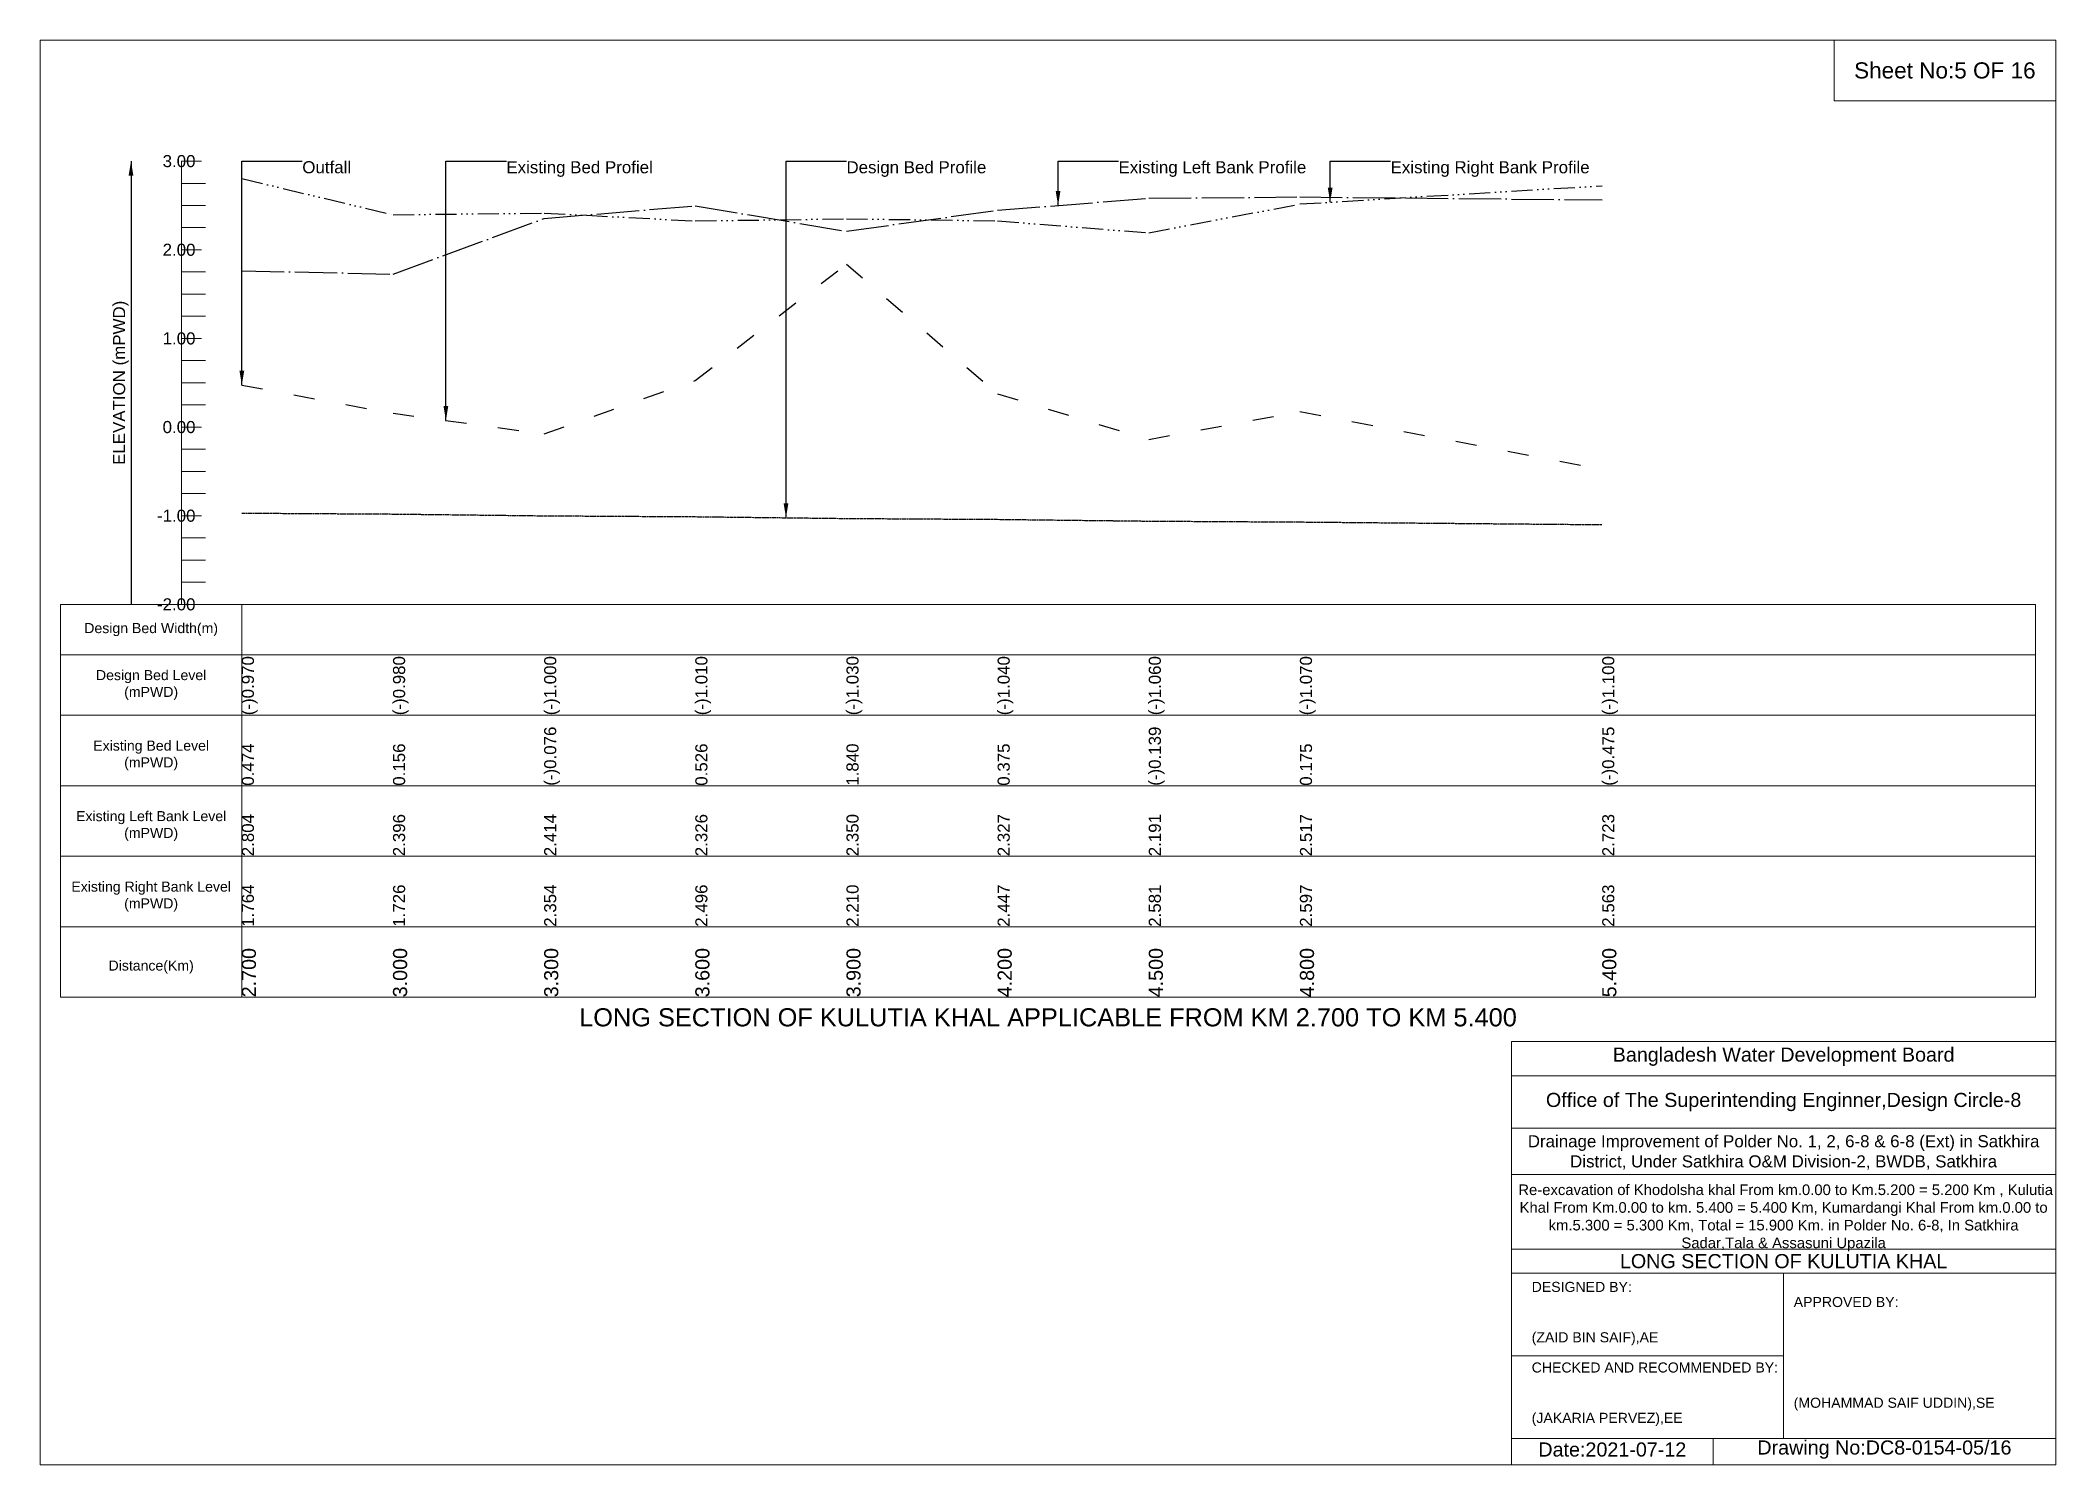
# Model space of a CAD drawing. Header units: inches. Extents: x 91000 to 568000, y -5656 to 0.
# Drawn here: x 290000 to 298000, y -5656 to 0 of the extents above; entities that cross this region are included whole.
import ezdxf

# ---------------------------------------------------------------- set-up
doc = ezdxf.new("R2010")
doc.units = ezdxf.units.IN
doc.header["$LTSCALE"] = 7
doc.header["$MEASUREMENT"] = 0
for name, pattern in [('ACAD_ISO03W100', [30, 12, -18]), ('ACAD_ISO04W100', [30, 24, -3, 0, -3]), ('ACAD_ISO14W100', [24, 12, -3, 0, -3, 0, -3, 0, -3]), ('CENTER', [2, 1.25, -0.25, 0.25, -0.25])]:
    doc.linetypes.add(name, pattern=pattern)
for name, color, linetype, lineweight in [('Cross Section Labels', 7, 'Continuous', 9), ('Design Bed Level Long Section', 7, 'CENTER', 25), ('Existing Bed Level for Long Section', 7, 'ACAD_ISO03W100', 25), ('Existing Left Bank of Long section', 7, 'ACAD_ISO04W100', 25), ('Existing Right Bank of Long Section', 7, 'ACAD_ISO14W100', 25), ('Long Section Border', 7, 'Continuous', 9), ('Long Section Labels', 7, 'Continuous', 9), ('Vscale for Long Section', 7, 'Continuous', 9)]:
    doc.layers.add(name, color=color, linetype=linetype, lineweight=lineweight)
doc.styles.get("Standard").update_dxf_attribs({"font": 'arial.ttf'})
doc.dimstyles.get("Standard").update_dxf_attribs({"dimtxt": 0.18, "dimasz": 0.18, "dimexe": 0.18, "dimexo": 0.0625, "dimgap": 0.09, "dimtad": 0, "dimtih": 1, "dimtoh": 1, "dimdec": 4, "dimzin": 0, "dimdsep": 46, "dimtxsty": 'Standard', "dimcen": 0.09, "dimadec": 0, "dimazin": 0, "dimtfac": 1, "dimtdec": 4, "dimtofl": 0, "dimtmove": 0, "dimatfit": 3, "dimfxl": 1, "dimtolj": 1, "dimtzin": 0, "dimarcsym": 0})

msp = doc.modelspace()

# ---------------------------------------------------------------- texts
at = {"layer": 'Cross Section Labels', "attachment_point": 5}
for s, insert, char_height in [('Sheet No:5 OF 16', (297560, -120), 64), ('Bangladesh Water Development Board', (296920, -4036), 56), ('Office of The Superintending Enginner,Design Circle-8', (296920, -4216), 56)]:
    msp.add_mtext(s, dxfattribs=dict(at, insert=insert, char_height=char_height))
at = {"layer": 'Cross Section Labels'}
for s, insert, char_height, width, attachment_point in [('Drainage Improvement of Polder No. 1, 2, 6-8 & 6-8 (Ext) in Satkhira District, Under Satkhira O&M Division-2, BWDB, Satkhira', (296920, -4416), 48, 2240, 5), (' Re-excavation of Khodolsha khal From km.0.00 to Km.5.200 = 5.200 Km , Kulutia Khal From Km.0.00 to km. 5.400 = 5.400 Km, Kumardangi Khal From km.0.00 to km.5.300 = 5.300 Km, Total = 15.900 Km. in Polder No. 6-8, In Satkhira Sadar,Tala & Assasuni Upazila', (296920, -4676), 42.1524, 2160, 5), ('LONG SECTION OF KULUTIA KHAL', (296920, -4848), 56, 2240, 5), ('DESIGNED BY:^J^J^J(ZAID BIN SAIF),AE', (295920, -5056), 40, 1120, 4), ('APPROVED BY:^J^J^J^J^J^J(MOHAMMAD SAIF UDDIN),SE', (296960, -5216), 40, 1120, 4), ('CHECKED AND RECOMMENDED BY:^J^J^J(JAKARIA PERVEZ),EE', (295920, -5376), 40, 1120, 4), ('Date:2021-07-12', (296240, -5596), 56, 1120, 5), ('Drawing No:DC8-0154-05/16', (297320, -5596), 56, 1760, 5)]:
    msp.add_mtext(s, dxfattribs=dict(at, insert=insert, char_height=char_height, width=width, attachment_point=attachment_point))
at = {"layer": 'Long Section Border', "attachment_point": 5}
for s, insert, char_height in [('Design Bed Width(m)', (290440, -2340), 40), ('Design Bed Level^J(mPWD)', (290440, -2560), 40), ('Existing Bed Level^J(mPWD)', (290440, -2840), 40), ('Existing Left Bank Level^J(mPWD)', (290440, -3120), 40), ('Existing Right Bank Level^J(mPWD)', (290440, -3400), 40), ('Distance(Km)', (290440, -3680), 40), ('LONG SECTION OF KULUTIA KHAL APPLICABLE FROM KM 2.700 TO KM 5.400', (294000, -3880), 72)]:
    msp.add_mtext(s, dxfattribs=dict(at, insert=insert, char_height=char_height))
at = {"layer": 'Long Section Labels', "char_height": 48, "attachment_point": 1}
for s, insert in [('Outfall', (291040, -480)), ('Existing Bed Profiel', (291850, -480)), ('Design Bed Profile', (293200, -480)), ('Existing Left Bank Profile', (294280, -480)), ('Existing Right Bank Profile', (295360, -480))]:
    msp.add_mtext(s, dxfattribs=dict(at, insert=insert))
at = {"layer": 'Vscale for Long Section', "char_height": 48, "attachment_point": 6}
for s, insert in [('3.00', (290616, -480)), ('2.00', (290616, -832)), ('1.00', (290616, -1184)), ('0.00', (290616, -1536)), ('-1.00', (290616, -1888)), ('-2.00', (290616, -2240))]:
    msp.add_mtext(s, dxfattribs=dict(at, insert=insert))
at = {"layer": 'Vscale for Long Section', "rotation": 90}
for s, insert, char_height, attachment_point in [('ELEVATION (mPWD)', (290320, -1360), 48, 5), ('(-)0.970', (290800, -2680), 48, 1), ('(-)0.980', (291400, -2680), 48, 1), ('(-)1.000', (292000, -2680), 48, 1), ('(-)1.010', (292600, -2680), 48, 1), ('(-)1.030', (293200, -2680), 48, 1), ('(-)1.040', (293800, -2680), 48, 1), ('(-)1.060', (294400, -2680), 48, 1), ('(-)1.070', (295000, -2680), 48, 1), ('(-)1.100', (296200, -2680), 48, 1), ('0.474', (290800, -2960), 48, 1), ('0.156', (291400, -2960), 48, 1), ('(-)0.076', (292000, -2960), 48, 1), ('0.526', (292600, -2960), 48, 1), ('1.840', (293200, -2960), 48, 1), ('0.375', (293800, -2960), 48, 1), ('(-)0.139', (294400, -2960), 48, 1), ('0.175', (295000, -2960), 48, 1), ('(-)0.475', (296200, -2960), 48, 1), ('2.804', (290800, -3240), 48, 1), ('2.396', (291400, -3240), 48, 1), ('2.414', (292000, -3240), 48, 1), ('2.326', (292600, -3240), 48, 1), ('2.350', (293200, -3240), 48, 1), ('2.327', (293800, -3240), 48, 1), ('2.191', (294400, -3240), 48, 1), ('2.517', (295000, -3240), 48, 1), ('2.723', (296200, -3240), 48, 1), ('1.764', (290800, -3520), 48, 1), ('1.726', (291400, -3520), 48, 1), ('2.354', (292000, -3520), 48, 1), ('2.496', (292600, -3520), 48, 1), ('2.210', (293200, -3520), 48, 1), ('2.447', (293800, -3520), 48, 1), ('2.581', (294400, -3520), 48, 1), ('2.597', (295000, -3520), 48, 1), ('2.563', (296200, -3520), 48, 1), ('2.700', (290800, -3800), 56, 1), ('3.000', (291400, -3800), 56, 1), ('3.300', (292000, -3800), 56, 1), ('3.600', (292600, -3800), 56, 1), ('3.900', (293200, -3800), 56, 1), ('4.200', (293800, -3800), 56, 1), ('4.500', (294400, -3800), 56, 1), ('4.800', (295000, -3800), 56, 1), ('5.400', (296200, -3800), 56, 1)]:
    msp.add_mtext(s, dxfattribs=dict(at, insert=insert, char_height=char_height, attachment_point=attachment_point))

# ---------------------------------------------------------------- linework, layer by layer
at = {"layer": 'Cross Section Labels'}
for points in [[(290000, 0), (298000, 0), (298000, -5656), (290000, -5656)], [(297120, 0), (298000, 0), (298000, -240), (297120, -240)]]:
    msp.add_lwpolyline(points, close=True, dxfattribs=at)
for points in [[(295840, -5656), (295840, -3976), (298000, -3976)], [(295840, -4112), (298000, -4112)], [(295840, -4320), (298000, -4320)], [(295840, -4504), (298000, -4504)], [(295840, -4800), (298000, -4800)], [(295840, -4896), (298000, -4896)], [(296920, -4896), (296920, -5552)], [(295840, -5224), (296920, -5224)], [(295840, -5552), (298000, -5552)], [(296640, -5552), (296640, -5656)]]:
    msp.add_lwpolyline(points, dxfattribs=at)
at = {"layer": 'Design Bed Level Long Section'}
msp.add_lwpolyline([(290800, -1877.4), (291400, -1881), (292000, -1888), (292600, -1891.5), (293200, -1898.6), (293800, -1902.1), (294400, -1909.1), (295000, -1912.6), (296200, -1923.2)], dxfattribs=at)
at = {"layer": 'Existing Bed Level for Long Section'}
msp.add_lwpolyline([(290800, -1369.2), (291400, -1481.1), (292000, -1562.8), (292600, -1350.8), (293200, -888.3), (293800, -1404), (294400, -1584.9), (295000, -1474.4), (296200, -1703.2)], dxfattribs=at)
at = {"layer": 'Existing Left Bank of Long section'}
msp.add_lwpolyline([(290800, -915.1), (291400, -928.4), (292000, -707.4), (292600, -657.4), (293200, -758.1), (293800, -674.7), (294400, -627.5), (295000, -621.9), (296200, -633.8)], dxfattribs=at)
at = {"layer": 'Existing Right Bank of Long Section'}
msp.add_lwpolyline([(290800, -549), (291400, -692.6), (292000, -686.3), (292600, -717.2), (293200, -708.8), (293800, -716.9), (294400, -764.8), (295000, -650), (296200, -577.5)], dxfattribs=at)
at = {"layer": 'Long Section Border'}
msp.add_lwpolyline([(290080, -2240), (297920, -2240), (297920, -3800), (290080, -3800)], close=True, dxfattribs=at)
for points in [[(290800, -2240), (290800, -3800)], [(290080, -2440), (297920, -2440)], [(290080, -2680), (297920, -2680)], [(290080, -2960), (297920, -2960)], [(290080, -3240), (297920, -3240)], [(290080, -3520), (297920, -3520)]]:
    msp.add_lwpolyline(points, dxfattribs=at)
at = {"layer": 'Vscale for Long Section'}
for points in [[(290560, -2240), (290560, -1888), (290560, -1536), (290560, -1184), (290560, -832), (290560, -480)], [(290560, -480), (290640, -480)], [(290560, -568), (290656, -568)], [(290560, -656), (290656, -656)], [(290560, -744), (290656, -744)], [(290560, -832), (290640, -832)], [(290560, -920), (290656, -920)], [(290560, -1008), (290656, -1008)], [(290560, -1096), (290656, -1096)], [(290560, -1184), (290640, -1184)], [(290560, -1272), (290656, -1272)], [(290560, -1360), (290656, -1360)], [(290560, -1448), (290656, -1448)], [(290560, -1536), (290640, -1536)], [(290560, -1624), (290656, -1624)], [(290560, -1712), (290656, -1712)], [(290560, -1800), (290656, -1800)], [(290560, -1888), (290640, -1888)], [(290560, -1976), (290656, -1976)], [(290560, -2064), (290656, -2064)], [(290560, -2152), (290656, -2152)], [(290560, -2240), (290640, -2240)]]:
    msp.add_lwpolyline(points, dxfattribs=at)

msp.set_redraw_order([(e.dxf.handle, doc.entitydb.next_handle()) for e in msp.query("TEXT MTEXT ATTDEF DIMENSION ARC_DIMENSION")])  # texts and dimensions are drawn at this point

# ---------------------------------------------------------------- leaders
at = {"layer": 'Long Section Labels', "annotation_type": 0, "has_hookline": 1, "hookline_direction": 0}
for points, text_width in [([(290800, -1369.2), (290800, -480), (291039.9, -480)], 185.8), ([(291610, -1509.7), (291610, -480), (291849.9, -480)], 571.4), ([(292960, -1895.7), (292960, -480), (293199.9, -480)], 547.4), ([(294040, -655.8), (294040, -480), (294279.9, -480)], 737.4), ([(295120, -642.8), (295120, -480), (295359.9, -480)], 782)]:
    msp.add_leader(points, dimstyle='Standard', override={"dimasz": 57.6}, dxfattribs=dict(at, text_width=text_width))
at = {"layer": 'Vscale for Long Section'}
msp.add_leader([(290360, -480), (290360, -2240)], dimstyle='Standard', override={"dimasz": 57.6}, dxfattribs=at)

doc.saveas('drawing.dxf')
